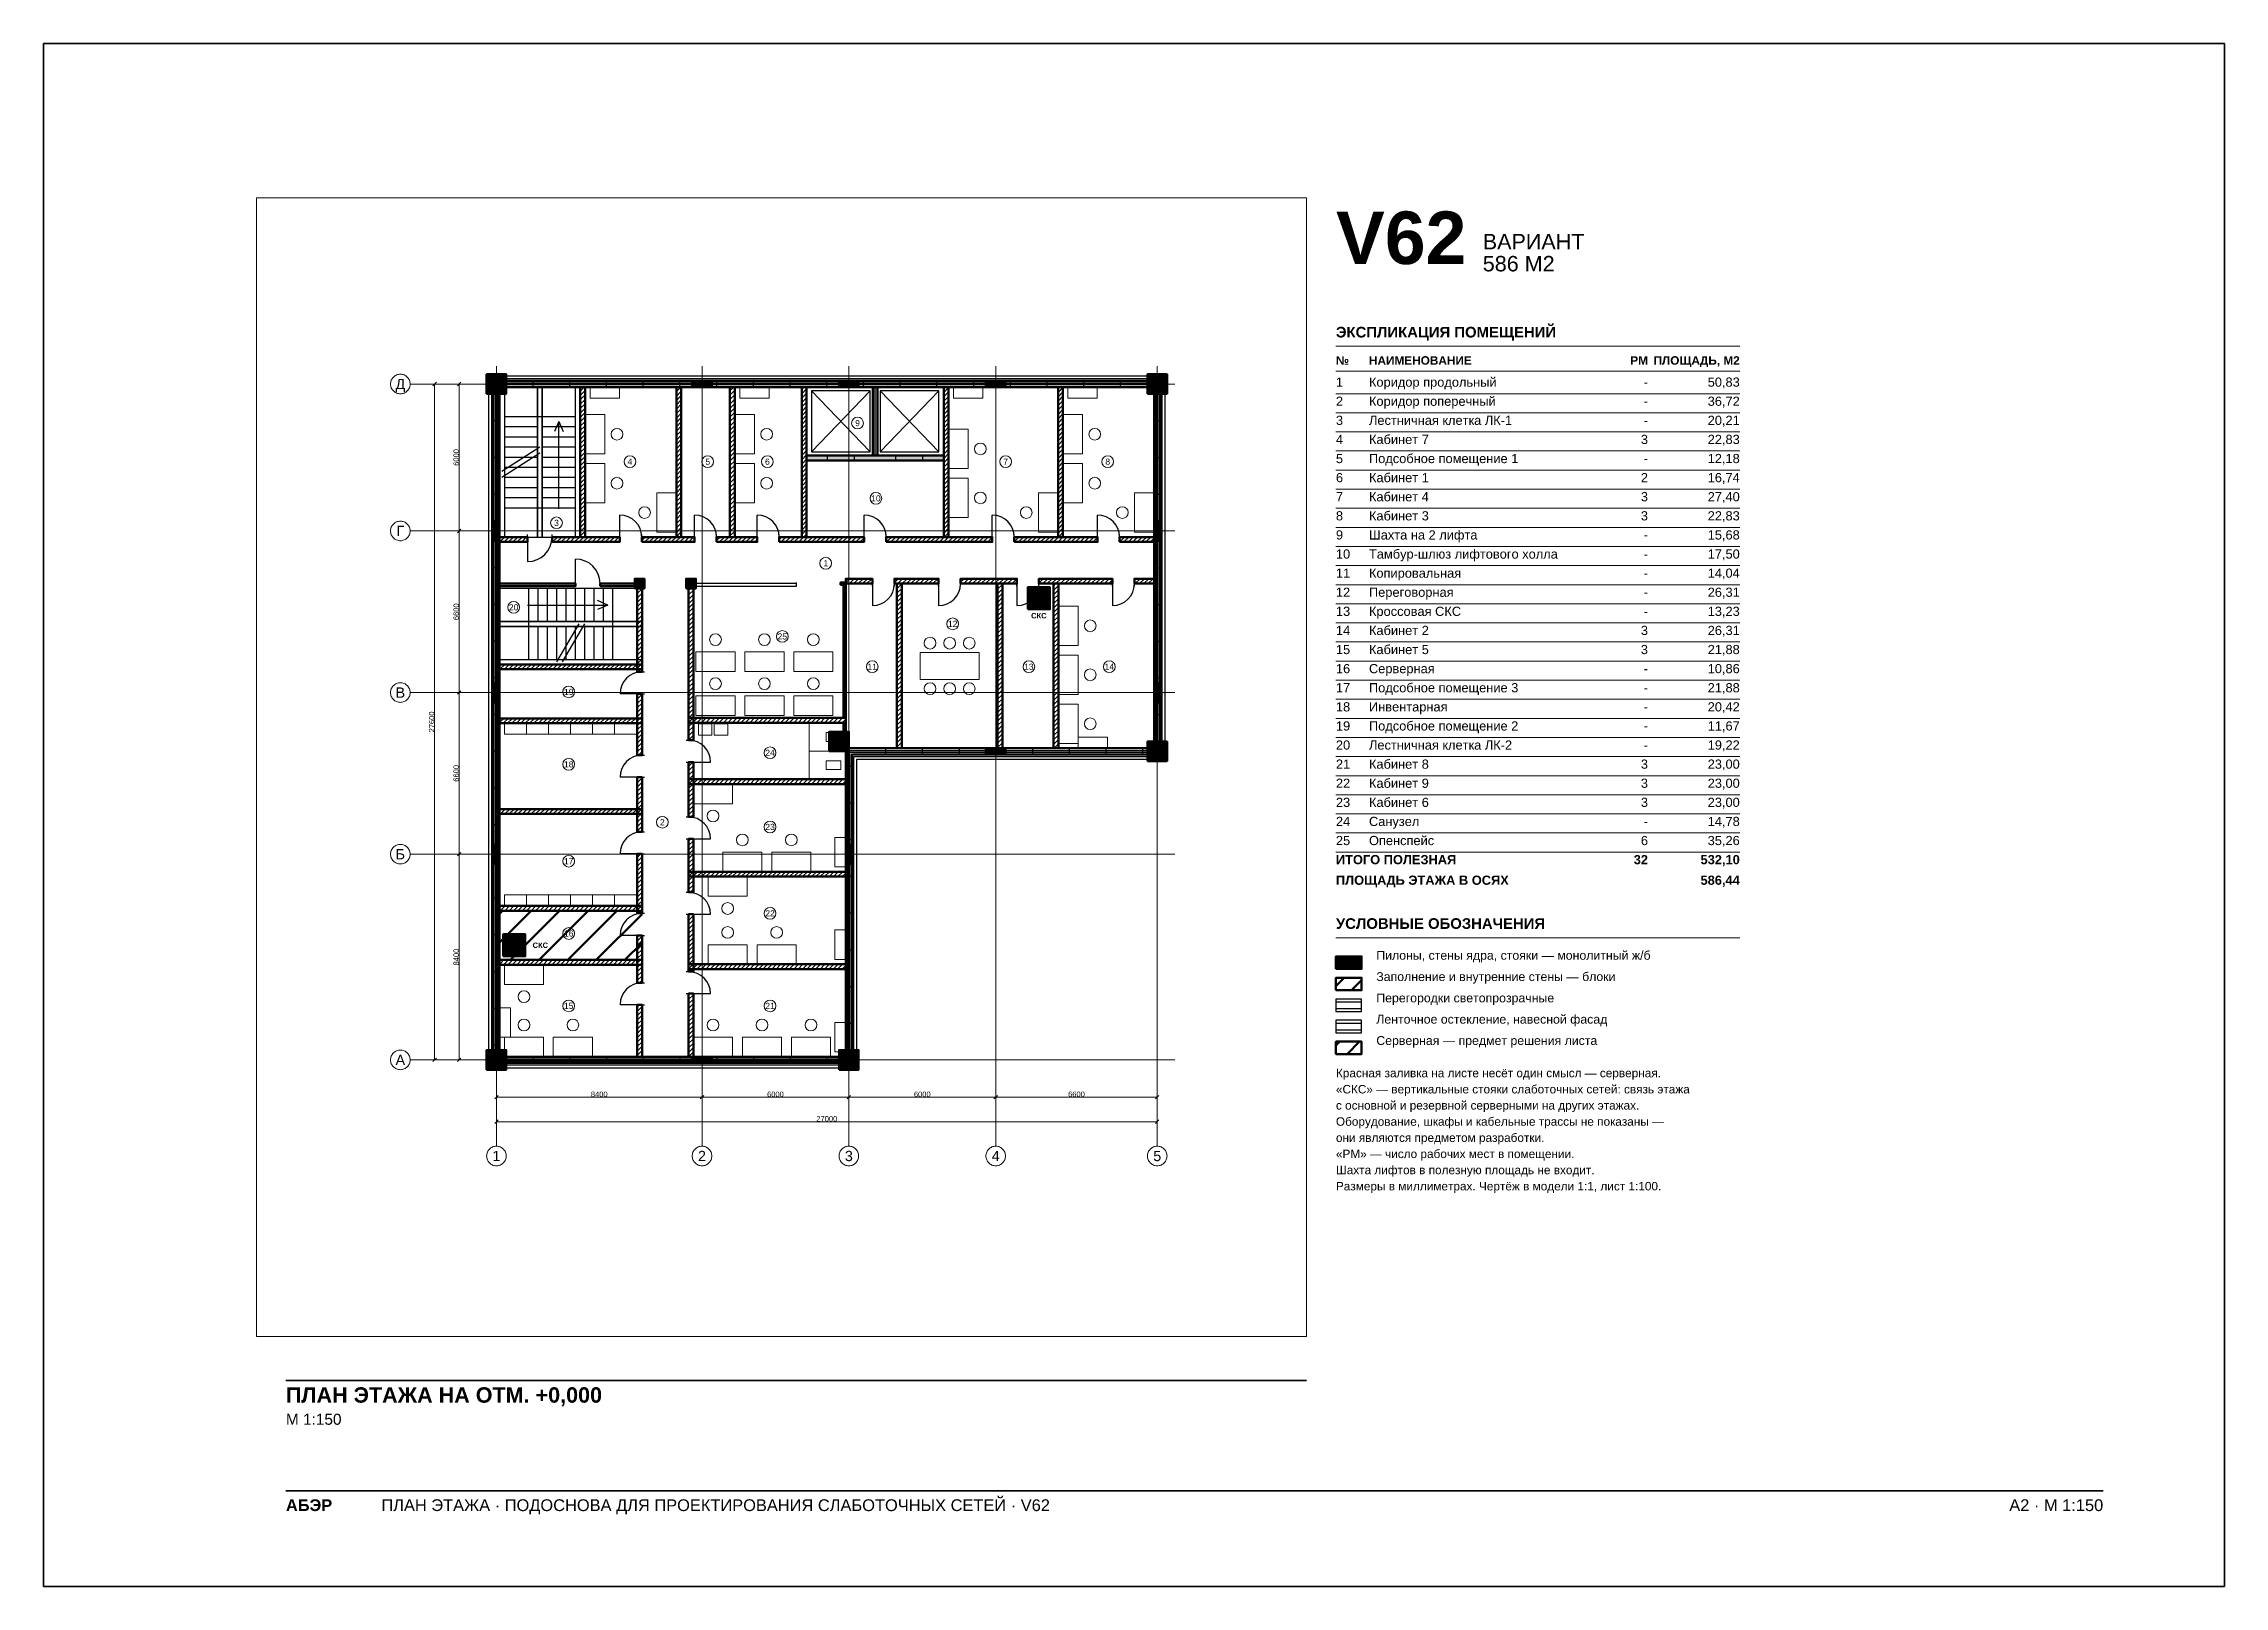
# Paper-space layout 'A2-1-100' of a CAD drawing. Header units: millimetres. Extents: x 0 to 594, y 0 to 420.
# The model-space entities are those that its viewports show. They can reach past a viewport. Long polylines and large blocks are cut down to what shows.
import ezdxf
from ezdxf.enums import TextEntityAlignment as Align

# ---------------------------------------------------------------- set-up
doc = ezdxf.new("R2010")
doc.units = ezdxf.units.MM
doc.linetypes.add('CENTER2', pattern=[2.541, 1.587, -0.318, 0.318, -0.318])
for name, color, linetype, lineweight in [('A-ANNO-LEGEND', 7, 'CONTINUOUS', 18), ('A-ANNO-NOTES', 8, 'CONTINUOUS', 13), ('A-ANNO-ROOM', 7, 'CONTINUOUS', 18), ('A-ANNO-TABLE', 7, 'CONTINUOUS', 18), ('A-DIMS', 8, 'CONTINUOUS', 13), ('A-DOOR', 3, 'CONTINUOUS', 25), ('A-ELEV', 7, 'CONTINUOUS', 25), ('A-FACADE-PANEL', 8, 'CONTINUOUS', 25), ('A-FURN', 8, 'CONTINUOUS', 18), ('A-GLAZ-RIBBON', 5, 'CONTINUOUS', 25), ('A-GRID', 8, 'CENTER2', 13), ('A-HATCH', 9, 'CONTINUOUS', 9), ('A-OUTLINE', 7, 'CONTINUOUS', 50), ('A-SANI', 8, 'CONTINUOUS', 18), ('A-STAIR', 7, 'CONTINUOUS', 25), ('A-TITLE', 7, 'CONTINUOUS', 35), ('A-VIEWPORT', 8, 'CONTINUOUS', 9), ('A-WALL-BLOCK', 9, 'CONTINUOUS', 50), ('A-WALL-GLASS', 4, 'CONTINUOUS', 25), ('A-WALL-RC', 7, 'CONTINUOUS', 50), ('E-SCS-RISER', 1, 'CONTINUOUS', 50), ('E-SERVER-ROOM', 1, 'CONTINUOUS', 50)]:
    doc.layers.add(name, color=color, linetype=linetype, lineweight=lineweight)
doc.styles.add('Arial', font='arial.ttf')
doc.styles.add('Arial-Bold', font='arialbd.ttf')
doc.styles.get("Standard").update_dxf_attribs({"font": 'arial.ttf'})

psp = doc.layouts.new('A2-1-100')

# ---------------------------------------------------------------- texts
at = {"layer": 'A-ANNO-LEGEND'}
for s, height, style, p in [('УСЛОВНЫЕ ОБОЗНАЧЕНИЯ', 2.9, 'Arial-Bold', (352, 179)), ('Пилоны, стены ядра, стояки — монолитный ж/б', 2.4, 'Arial', (363, 170.6)), ('Заполнение и внутренние стены — блоки', 2.4, 'Arial', (363, 164.8)), ('Перегородки светопрозрачные', 2.4, 'Arial', (363, 159)), ('Ленточное остекление, навесной фасад', 2.4, 'Arial', (363, 153.2)), ('Серверная — предмет решения листа', 2.4, 'Arial', (363, 147.4))]:
    psp.add_text(s, height=height, dxfattribs=dict(at, style=style)).set_placement(p)
at = {"layer": 'A-ANNO-NOTES', "style": 'Arial'}
for s, p in [('«СКС» — вертикальные стояки слаботочных сетей: связь этажа', (352, 134.2)), ('Красная заливка на листе несёт один смысл — серверная.', (352, 138.6)), ('с основной и резервной серверными на других этажах.', (352, 129.8)), ('Оборудование, шкафы и кабельные трассы не показаны —', (352, 125.4)), ('они являются предметом разработки.', (352, 121)), ('«РМ» — число рабочих мест в помещении.', (352, 116.6)), ('Шахта лифтов в полезную площадь не входит.', (352, 112.2)), ('Размеры в миллиметрах. Чертёж в модели 1:1, лист 1:100.', (352, 107.8))]:
    psp.add_text(s, height=2.3, dxfattribs=at).set_placement(p)
at = {"layer": 'A-ANNO-TABLE'}
for s, height, style, p in [('ЭКСПЛИКАЦИЯ ПОМЕЩЕНИЙ', 2.9, 'Arial-Bold', (352, 340)), ('№', 2.3, 'Arial-Bold', (352, 332.6)), ('НАИМЕНОВАНИЕ', 2.3, 'Arial-Bold', (361, 332.6)), ('1', 2.5, 'Arial', (352, 326.6)), ('Коридор продольный', 2.5, 'Arial', (361, 326.6)), ('2', 2.5, 'Arial', (352, 321.4)), ('Коридор поперечный', 2.5, 'Arial', (361, 321.4)), ('3', 2.5, 'Arial', (352, 316.2)), ('Лестничная клетка ЛК-1', 2.5, 'Arial', (361, 316.2)), ('4', 2.5, 'Arial', (352, 311)), ('Кабинет 7', 2.5, 'Arial', (361, 311)), ('5', 2.5, 'Arial', (352, 305.8)), ('6', 2.5, 'Arial', (352, 300.6)), ('Подсобное помещение 1', 2.5, 'Arial', (361, 305.8)), ('Кабинет 1', 2.5, 'Arial', (361, 300.6)), ('7', 2.5, 'Arial', (352, 295.4)), ('Кабинет 4', 2.5, 'Arial', (361, 295.4)), ('8', 2.5, 'Arial', (352, 290.2)), ('Кабинет 3', 2.5, 'Arial', (361, 290.2)), ('9', 2.5, 'Arial', (352, 285)), ('Шахта на 2 лифта', 2.5, 'Arial', (361, 285)), ('10', 2.5, 'Arial', (352, 279.8)), ('Тамбур-шлюз лифтового холла', 2.5, 'Arial', (361, 279.8)), ('11', 2.5, 'Arial', (352, 274.6)), ('Копировальная', 2.5, 'Arial', (361, 274.6)), ('12', 2.5, 'Arial', (352, 269.4)), ('Переговорная', 2.5, 'Arial', (361, 269.4)), ('13', 2.5, 'Arial', (352, 264.2)), ('14', 2.5, 'Arial', (352, 259)), ('Кроссовая СКС', 2.5, 'Arial', (361, 264.2)), ('Кабинет 2', 2.5, 'Arial', (361, 259)), ('15', 2.5, 'Arial', (352, 253.8)), ('Кабинет 5', 2.5, 'Arial', (361, 253.8)), ('16', 2.5, 'Arial', (352, 248.6)), ('Серверная', 2.5, 'Arial', (361, 248.6)), ('17', 2.5, 'Arial', (352, 243.4)), ('Подсобное помещение 3', 2.5, 'Arial', (361, 243.4)), ('18', 2.5, 'Arial', (352, 238.2)), ('Инвентарная', 2.5, 'Arial', (361, 238.2)), ('19', 2.5, 'Arial', (352, 233)), ('Подсобное помещение 2', 2.5, 'Arial', (361, 233)), ('20', 2.5, 'Arial', (352, 227.8)), ('Лестничная клетка ЛК-2', 2.5, 'Arial', (361, 227.8)), ('21', 2.5, 'Arial', (352, 222.6)), ('22', 2.5, 'Arial', (352, 217.4)), ('Кабинет 8', 2.5, 'Arial', (361, 222.6)), ('Кабинет 9', 2.5, 'Arial', (361, 217.4)), ('23', 2.5, 'Arial', (352, 212.2)), ('Кабинет 6', 2.5, 'Arial', (361, 212.2)), ('24', 2.5, 'Arial', (352, 207)), ('Санузел', 2.5, 'Arial', (361, 207)), ('25', 2.5, 'Arial', (352, 201.8)), ('Опенспейс', 2.5, 'Arial', (361, 201.8)), ('ИТОГО ПОЛЕЗНАЯ', 2.5, 'Arial-Bold', (352, 196.6)), ('ПЛОЩАДЬ ЭТАЖА В ОСЯХ', 2.5, 'Arial-Bold', (352, 191))]:
    psp.add_text(s, height=height, dxfattribs=dict(at, style=style)).set_placement(p)
for s, height, style, p in [('РМ', 2.3, 'Arial-Bold', (437, 332.6)), ('ПЛОЩАДЬ, М2', 2.3, 'Arial-Bold', (462, 332.6)), ('-', 2.5, 'Arial', (437, 326.6)), ('50,83', 2.5, 'Arial', (462, 326.6)), ('-', 2.5, 'Arial', (437, 321.4)), ('36,72', 2.5, 'Arial', (462, 321.4)), ('-', 2.5, 'Arial', (437, 316.2)), ('20,21', 2.5, 'Arial', (462, 316.2)), ('3', 2.5, 'Arial', (437, 311)), ('22,83', 2.5, 'Arial', (462, 311)), ('2', 2.5, 'Arial', (437, 300.6)), ('-', 2.5, 'Arial', (437, 305.8)), ('12,18', 2.5, 'Arial', (462, 305.8)), ('16,74', 2.5, 'Arial', (462, 300.6)), ('3', 2.5, 'Arial', (437, 295.4)), ('27,40', 2.5, 'Arial', (462, 295.4)), ('3', 2.5, 'Arial', (437, 290.2)), ('22,83', 2.5, 'Arial', (462, 290.2)), ('-', 2.5, 'Arial', (437, 285)), ('15,68', 2.5, 'Arial', (462, 285)), ('-', 2.5, 'Arial', (437, 279.8)), ('17,50', 2.5, 'Arial', (462, 279.8)), ('-', 2.5, 'Arial', (437, 274.6)), ('14,04', 2.5, 'Arial', (462, 274.6)), ('-', 2.5, 'Arial', (437, 269.4)), ('26,31', 2.5, 'Arial', (462, 269.4)), ('3', 2.5, 'Arial', (437, 259)), ('-', 2.5, 'Arial', (437, 264.2)), ('26,31', 2.5, 'Arial', (462, 259)), ('13,23', 2.5, 'Arial', (462, 264.2)), ('3', 2.5, 'Arial', (437, 253.8)), ('21,88', 2.5, 'Arial', (462, 253.8)), ('-', 2.5, 'Arial', (437, 248.6)), ('10,86', 2.5, 'Arial', (462, 248.6)), ('-', 2.5, 'Arial', (437, 243.4)), ('21,88', 2.5, 'Arial', (462, 243.4)), ('-', 2.5, 'Arial', (437, 238.2)), ('20,42', 2.5, 'Arial', (462, 238.2)), ('-', 2.5, 'Arial', (437, 233)), ('11,67', 2.5, 'Arial', (462, 233)), ('-', 2.5, 'Arial', (437, 227.8)), ('19,22', 2.5, 'Arial', (462, 227.8)), ('3', 2.5, 'Arial', (437, 222.6)), ('3', 2.5, 'Arial', (437, 217.4)), ('23,00', 2.5, 'Arial', (462, 222.6)), ('23,00', 2.5, 'Arial', (462, 217.4)), ('3', 2.5, 'Arial', (437, 212.2)), ('23,00', 2.5, 'Arial', (462, 212.2)), ('-', 2.5, 'Arial', (437, 207)), ('14,78', 2.5, 'Arial', (462, 207)), ('6', 2.5, 'Arial', (437, 201.8)), ('35,26', 2.5, 'Arial', (462, 201.8)), ('32', 2.5, 'Arial-Bold', (437, 196.6)), ('532,10', 2.5, 'Arial-Bold', (462, 196.6)), ('586,44', 2.5, 'Arial-Bold', (462, 191))]:
    psp.add_text(s, height=height, dxfattribs=dict(at, style=style)).set_placement(p, align=Align.RIGHT)
at = {"layer": 'A-TITLE'}
for s, height, style, p in [('V62', 14.3, 'Arial-Bold', (352, 360)), ('ВАРИАНТ', 4.2, 'Arial', (392, 364)), ('586 М2', 4.2, 'Arial', (392, 358)), ('ПЛАН ЭТАЖА НА ОТМ. +0,000', 4.2, 'Arial-Bold', (66, 50)), ('М 1:150', 3, 'Arial', (66, 44)), ('ПЛАН ЭТАЖА · ПОДОСНОВА ДЛЯ ПРОЕКТИРОВАНИЯ СЛАБОТОЧНЫХ СЕТЕЙ · V62', 3.2, 'Arial', (92, 20.5)), ('АБЭР', 3.2, 'Arial-Bold', (66, 20.5))]:
    psp.add_text(s, height=height, dxfattribs=dict(at, style=style)).set_placement(p)
at = {"layer": 'A-TITLE', "style": 'Arial'}
psp.add_text('A2 · М 1:150', height=3.2, dxfattribs=at).set_placement((561, 20.5), align=Align.RIGHT)

msp = doc.modelspace()

# ---------------------------------------------------------------- texts
at = {"layer": 'A-ANNO-ROOM'}
for s, p in [('9', (14754, 26005)), ('4', (5455, 24430)), ('5', (8633, 24430)), ('6', (11071, 24430)), ('7', (20804, 24430)), ('8', (24977, 24430)), ('10', (15504, 22930)), ('3', (2455, 21930)), ('1', (13455, 20280)), ('20', (705, 18480)), ('12', (18642, 17805)), ('25', (11680, 17292)), ('11', (15355, 16055)), ('13', (21755, 16055)), ('14', (25042, 16055)), ('19', (2955, 15027)), ('24', (11180, 12542)), ('18', (2955, 12071)), ('2', (6780, 9705)), ('23', (11180, 9513)), ('17', (2955, 8115)), ('22', (11180, 5984)), ('16', (2955, 5161)), ('15', (2955, 2205)), ('21', (11180, 2205))]:
    msp.add_text(s, height=250, dxfattribs=at).set_placement(p, align=Align.MIDDLE_CENTER)
at = {"layer": 'A-DIMS'}
for s, p in [('6000', (-1645, 24600)), ('6600', (-1645, 18300)), ('27600', (-2645, 13800)), ('6600', (-1645, 11700)), ('8400', (-1645, 4200))]:
    msp.add_text(s, height=220, rotation=90, dxfattribs=at).set_placement(p, align=Align.MIDDLE_CENTER)
for s, p in [('8400', (4200, -1405)), ('6000', (11400, -1405)), ('6000', (17400, -1405)), ('6600', (23700, -1405)), ('27000', (13500, -2405))]:
    msp.add_text(s, height=220, dxfattribs=at).set_placement(p, align=Align.MIDDLE_CENTER)
at = {"layer": 'A-GRID'}
for s, p in [('Д', (-3925, 27600)), ('Г', (-3925, 21600)), ('В', (-3925, 15000)), ('Б', (-3925, 8400)), ('А', (-3925, 0)), ('1', (0, -3925)), ('2', (8400, -3925)), ('3', (14400, -3925)), ('4', (20400, -3925)), ('5', (27000, -3925))]:
    msp.add_text(s, height=420, dxfattribs=at).set_placement(p, align=Align.MIDDLE_CENTER)
at = {"layer": 'E-SCS-RISER', "style": 'Arial-Bold'}
for p in [(22162, 18140), (1795, 4681)]:
    msp.add_text('СКС', height=220, dxfattribs=at).set_placement(p, align=Align.MIDDLE_CENTER)

# ---------------------------------------------------------------- hatches: boundary and pattern name
at = {"layer": 'A-HATCH'}
h = msp.add_hatch(dxfattribs=at)
h.set_pattern_fill('ANSI31', scale=40)
h.paths.add_polyline_path([(3425, 21350), (3625, 21350), (3625, 27475), (3625, 27475), (3425, 27475), (3425, 27475)])
h = msp.add_hatch(dxfattribs=at)
h.set_pattern_fill('ANSI31', scale=40)
h.paths.add_polyline_path([(7353, 21350), (7553, 21350), (7553, 27475), (7553, 27475), (7353, 27475), (7353, 27475)])
h = msp.add_hatch(dxfattribs=at)
h.set_pattern_fill('ANSI31', scale=40)
h.paths.add_polyline_path([(9541, 21350), (9741, 21350), (9741, 27475), (9741, 27475), (9541, 27475), (9541, 27475)])
h = msp.add_hatch(dxfattribs=at)
h.set_pattern_fill('ANSI31', scale=40)
h.paths.add_polyline_path([(12474, 21350), (12674, 21350), (12674, 27475), (12674, 27475), (12474, 27475), (12474, 27475)])
h = msp.add_hatch(dxfattribs=at)
h.set_pattern_fill('ANSI31', scale=40)
h.paths.add_polyline_path([(18274, 21350), (18474, 21350), (18474, 27475), (18474, 27475), (18274, 27475), (18274, 27475)])
h = msp.add_hatch(dxfattribs=at)
h.set_pattern_fill('ANSI31', scale=40)
h.paths.add_polyline_path([(22947, 21350), (23147, 21350), (23147, 27475), (23147, 27475), (22947, 27475), (22947, 27475)])
h = msp.add_hatch(dxfattribs=at)
h.set_pattern_fill('ANSI31', scale=40)
h.paths.add_polyline_path([(125, 21150), (125, 21150), (1275, 21150), (1275, 21350), (125, 21350), (125, 21350)])
h = msp.add_hatch(dxfattribs=at)
h.set_pattern_fill('ANSI31', scale=40)
h.paths.add_polyline_path([(2275, 21150), (5039, 21150), (5039, 21350), (2275, 21350)])
h = msp.add_hatch(dxfattribs=at)
h.set_pattern_fill('ANSI31', scale=40)
h.paths.add_polyline_path([(5939, 21150), (8097, 21150), (8097, 21350), (5939, 21350)])
h = msp.add_hatch(dxfattribs=at)
h.set_pattern_fill('ANSI31', scale=40)
h.paths.add_polyline_path([(8997, 21150), (10658, 21150), (10658, 21350), (8997, 21350)])
h = msp.add_hatch(dxfattribs=at)
h.set_pattern_fill('ANSI31', scale=40)
h.paths.add_polyline_path([(11558, 21150), (15024, 21150), (15024, 21350), (11558, 21350)])
h = msp.add_hatch(dxfattribs=at)
h.set_pattern_fill('ANSI31', scale=40)
h.paths.add_polyline_path([(15924, 21150), (20260, 21150), (20260, 21350), (15924, 21350)])
h = msp.add_hatch(dxfattribs=at)
h.set_pattern_fill('ANSI31', scale=40)
h.paths.add_polyline_path([(21160, 21150), (24561, 21150), (24561, 21350), (21160, 21350)])
h = msp.add_hatch(dxfattribs=at)
h.set_pattern_fill('ANSI31', scale=40)
h.paths.add_polyline_path([(25461, 21150), (26875, 21150), (26875, 21150), (26875, 21350), (26875, 21350), (25461, 21350)])
h = msp.add_hatch(dxfattribs=at)
h.set_pattern_fill('ANSI31', scale=40)
h.paths.add_polyline_path([(14275, 19450), (15362, 19450), (15362, 19650), (14275, 19650)])
h = msp.add_hatch(dxfattribs=at)
h.set_pattern_fill('ANSI31', scale=40)
h.paths.add_polyline_path([(16262, 19450), (18068, 19450), (18068, 19650), (16262, 19650)])
h = msp.add_hatch(dxfattribs=at)
h.set_pattern_fill('ANSI31', scale=40)
h.paths.add_polyline_path([(18968, 19450), (21268, 19450), (21268, 19650), (18968, 19650)])
h = msp.add_hatch(dxfattribs=at)
h.set_pattern_fill('ANSI31', scale=40)
h.paths.add_polyline_path([(22168, 19450), (25168, 19450), (25168, 19650), (22168, 19650)])
h = msp.add_hatch(dxfattribs=at)
h.set_pattern_fill('ANSI31', scale=40)
h.paths.add_polyline_path([(26068, 19450), (26875, 19450), (26875, 19450), (26875, 19650), (26875, 19650), (26068, 19650)])
h = msp.add_hatch(dxfattribs=at)
h.set_pattern_fill('ANSI31', scale=40)
h.paths.add_polyline_path([(5750, 15850), (5950, 15850), (5950, 19450), (5750, 19450)])
h = msp.add_hatch(dxfattribs=at)
h.set_pattern_fill('ANSI31', scale=40)
h.paths.add_polyline_path([(7850, 13062), (8050, 13062), (8050, 19450), (7850, 19450)])
h = msp.add_hatch(dxfattribs=at)
h.set_pattern_fill('ANSI31', scale=40)
h.paths.add_polyline_path([(14062, 19400), (14275, 19400), (14275, 19500), (14062, 19500)])
h = msp.add_hatch(dxfattribs=at)
h.set_pattern_fill('ANSI31', scale=40)
h.paths.add_polyline_path([(14175, 13962), (14275, 13962), (14275, 19450), (14175, 19450)])
h = msp.add_hatch(dxfattribs=at)
h.set_pattern_fill('ANSI31', scale=40)
h.paths.add_polyline_path([(16362, 12725), (16562, 12725), (16562, 12725), (16562, 19450), (16362, 19450), (16362, 12725)])
h = msp.add_hatch(dxfattribs=at)
h.set_pattern_fill('ANSI31', scale=40)
h.paths.add_polyline_path([(20475, 12725), (20675, 12725), (20675, 12725), (20675, 19450), (20475, 19450), (20475, 12725)])
h = msp.add_hatch(dxfattribs=at)
h.set_pattern_fill('ANSI31', scale=40)
h.paths.add_polyline_path([(22762, 12725), (22962, 12725), (22962, 12725), (22962, 19450), (22762, 19450), (22762, 12725)])
h = msp.add_hatch(dxfattribs=at)
h.set_pattern_fill('ANSI31', scale=40)
h.paths.add_polyline_path([(125, 15950), (125, 15950), (5950, 15950), (5950, 16150), (125, 16150), (125, 16150)])
h = msp.add_hatch(dxfattribs=at)
h.set_pattern_fill('ANSI31', scale=40)
h.paths.add_polyline_path([(5750, 12444), (5950, 12444), (5950, 14950), (5750, 14950)])
h = msp.add_hatch(dxfattribs=at)
h.set_pattern_fill('ANSI31', scale=40)
h.paths.add_polyline_path([(125, 13747), (125, 13747), (5950, 13747), (5950, 13947), (125, 13947), (125, 13947)])
h = msp.add_hatch(dxfattribs=at)
h.set_pattern_fill('ANSI31', scale=40)
h.paths.add_polyline_path([(7850, 13762), (14275, 13762), (14275, 13962), (7850, 13962)])
h = msp.add_hatch(dxfattribs=at)
h.set_pattern_fill('ANSI31', scale=40)
h.paths.add_polyline_path([(14175, 12725), (14275, 12725), (14275, 12725), (14275, 13762), (14175, 13762), (14175, 12725)])
h = msp.add_hatch(dxfattribs=at)
h.set_pattern_fill('ANSI31', scale=40)
h.paths.add_polyline_path([(7850, 9922), (8050, 9922), (8050, 12162), (7850, 12162)])
h = msp.add_hatch(dxfattribs=at)
h.set_pattern_fill('ANSI31', scale=40)
h.paths.add_polyline_path([(5750, 9313), (5950, 9313), (5950, 11544), (5750, 11544)])
h = msp.add_hatch(dxfattribs=at)
h.set_pattern_fill('ANSI31', scale=40)
h.paths.add_polyline_path([(7850, 11262), (14275, 11262), (14275, 11262), (14275, 11462), (14275, 11462), (7850, 11462)])
h = msp.add_hatch(dxfattribs=at)
h.set_pattern_fill('ANSI31', scale=40)
h.paths.add_polyline_path([(125, 10041), (125, 10041), (5950, 10041), (5950, 10241), (125, 10241), (125, 10241)])
h = msp.add_hatch(dxfattribs=at)
h.set_pattern_fill('ANSI31', scale=40)
h.paths.add_polyline_path([(7850, 6844), (8050, 6844), (8050, 9022), (7850, 9022)])
h = msp.add_hatch(dxfattribs=at)
h.set_pattern_fill('ANSI31', scale=40)
h.paths.add_polyline_path([(5750, 5985), (5950, 5985), (5950, 8413), (5750, 8413)])
h = msp.add_hatch(dxfattribs=at)
h.set_pattern_fill('ANSI31', scale=40)
h.paths.add_polyline_path([(7850, 7483), (14275, 7483), (14275, 7483), (14275, 7683), (14275, 7683), (7850, 7683)])
h = msp.add_hatch(dxfattribs=at)
h.set_pattern_fill('ANSI31', scale=40)
h.paths.add_polyline_path([(125, 6085), (125, 6085), (5950, 6085), (5950, 6285), (125, 6285), (125, 6285)])
h = msp.add_hatch(dxfattribs=at)
h.set_pattern_fill('ANSI31', scale=40)
h.paths.add_polyline_path([(7850, 3604), (8050, 3604), (8050, 5944), (7850, 5944)])
h = msp.add_hatch(dxfattribs=at)
h.set_pattern_fill('ANSI31', scale=40)
h.paths.add_polyline_path([(5750, 3153), (5950, 3153), (5950, 5085), (5750, 5085)])
h = msp.add_hatch(dxfattribs=at)
h.set_pattern_fill('ANSI31', scale=40)
h.paths.add_polyline_path([(125, 3881), (125, 3881), (5950, 3881), (5950, 4081), (125, 4081), (125, 4081)])
h = msp.add_hatch(dxfattribs=at)
h.set_pattern_fill('ANSI31', scale=40)
h.paths.add_polyline_path([(7850, 3704), (14275, 3704), (14275, 3704), (14275, 3904), (14275, 3904), (7850, 3904)])
h = msp.add_hatch(dxfattribs=at)
h.set_pattern_fill('ANSI31', scale=40)
h.paths.add_polyline_path([(7850, 125), (8050, 125), (8050, 125), (8050, 2704), (7850, 2704), (7850, 125)])
h = msp.add_hatch(dxfattribs=at)
h.set_pattern_fill('ANSI31', scale=40)
h.paths.add_polyline_path([(5750, 125), (5950, 125), (5950, 125), (5950, 2253), (5750, 2253), (5750, 125)])
at = {"layer": 'A-WALL-RC'}
h = msp.add_hatch(color=7, dxfattribs=at)
h.dxf.hatch_style = 1
h.paths.add_polyline_path([(-400, 27200), (400, 27200), (400, 28000), (-400, 28000)])
h = msp.add_hatch(color=7, dxfattribs=at)
h.dxf.hatch_style = 1
h.paths.add_polyline_path([(8000, 27475), (8800, 27475), (8800, 27725), (8000, 27725)])
h = msp.add_hatch(color=7, dxfattribs=at)
h.dxf.hatch_style = 1
h.paths.add_polyline_path([(14000, 27475), (14800, 27475), (14800, 27725), (14000, 27725)])
h = msp.add_hatch(color=7, dxfattribs=at)
h.dxf.hatch_style = 1
h.paths.add_polyline_path([(20000, 27475), (20800, 27475), (20800, 27725), (20000, 27725)])
h = msp.add_hatch(color=7, dxfattribs=at)
h.dxf.hatch_style = 1
h.paths.add_polyline_path([(26600, 27200), (27400, 27200), (27400, 28000), (26600, 28000)])
h = msp.add_hatch(color=7, dxfattribs=at)
h.dxf.hatch_style = 1
h.paths.add_polyline_path([(15374, 24675), (15574, 24675), (15574, 27475), (15574, 27475), (15374, 27475), (15374, 27475)])
h = msp.add_hatch(color=7, dxfattribs=at)
h.dxf.hatch_style = 1
h.paths.add_polyline_path([(12674, 24475), (18274, 24475), (18274, 24675), (12674, 24675)])
h = msp.add_hatch(color=7, dxfattribs=at)
h.dxf.hatch_style = 1
h.paths.add_polyline_path([(-125, 21200), (125, 21200), (125, 22000), (-125, 22000)])
h = msp.add_hatch(color=7, dxfattribs=at)
h.dxf.hatch_style = 1
h.paths.add_polyline_path([(26875, 21200), (27125, 21200), (27125, 22000), (26875, 22000)])
h = msp.add_hatch(color=7, dxfattribs=at)
h.dxf.hatch_style = 1
h.paths.add_polyline_path([(5650, 19250), (6050, 19250), (6050, 19650), (5650, 19650)])
h = msp.add_hatch(color=7, dxfattribs=at)
h.dxf.hatch_style = 1
h.paths.add_polyline_path([(7750, 19250), (8150, 19250), (8150, 19650), (7750, 19650)])
h = msp.add_hatch(color=7, dxfattribs=at)
h.dxf.hatch_style = 1
h.paths.add_polyline_path([(125, 19350), (125, 19350), (3238, 19350), (3238, 19450), (125, 19450), (125, 19450)])
h = msp.add_hatch(color=7, dxfattribs=at)
h.dxf.hatch_style = 1
h.paths.add_polyline_path([(4238, 19350), (5750, 19350), (5750, 19450), (4238, 19450)])
h = msp.add_hatch(color=7, dxfattribs=at)
h.dxf.hatch_style = 1
h.paths.add_polyline_path([(-125, 14600), (125, 14600), (125, 15400), (-125, 15400)])
h = msp.add_hatch(color=7, dxfattribs=at)
h.dxf.hatch_style = 1
h.paths.add_polyline_path([(26875, 14600), (27125, 14600), (27125, 15400), (26875, 15400)])
h = msp.add_hatch(color=7, dxfattribs=at)
h.dxf.hatch_style = 1
h.paths.add_polyline_path([(13600, 12600), (14400, 12600), (14400, 13400), (13600, 13400)])
h = msp.add_hatch(color=7, dxfattribs=at)
h.dxf.hatch_style = 1
h.paths.add_polyline_path([(20000, 12475), (20800, 12475), (20800, 12725), (20000, 12725)])
h = msp.add_hatch(color=7, dxfattribs=at)
h.dxf.hatch_style = 1
h.paths.add_polyline_path([(26600, 12200), (27400, 12200), (27400, 13000), (26600, 13000)])
h = msp.add_hatch(color=7, dxfattribs=at)
h.dxf.hatch_style = 1
h.paths.add_polyline_path([(-125, 8000), (125, 8000), (125, 8800), (-125, 8800)])
h = msp.add_hatch(color=7, dxfattribs=at)
h.dxf.hatch_style = 1
h.paths.add_polyline_path([(14275, 8000), (14525, 8000), (14525, 8800), (14275, 8800)])
h = msp.add_hatch(color=7, dxfattribs=at)
h.dxf.hatch_style = 1
h.paths.add_polyline_path([(-400, -400), (400, -400), (400, 400), (-400, 400)])
h = msp.add_hatch(color=7, dxfattribs=at)
h.dxf.hatch_style = 1
h.paths.add_polyline_path([(8000, -125), (8800, -125), (8800, 125), (8000, 125)])
h = msp.add_hatch(color=7, dxfattribs=at)
h.dxf.hatch_style = 1
h.paths.add_polyline_path([(14000, -400), (14800, -400), (14800, 400), (14000, 400)])
at = {"layer": 'E-SCS-RISER'}
h = msp.add_hatch(color=7, dxfattribs=at)
h.dxf.hatch_style = 1
h.paths.add_polyline_path([(21712, 18400), (22612, 18400), (22612, 19300), (21712, 19300)])
h = msp.add_hatch(color=7, dxfattribs=at)
h.dxf.hatch_style = 1
h.paths.add_polyline_path([(275, 4231), (1175, 4231), (1175, 5131), (275, 5131)])
at = {"layer": 'E-SERVER-ROOM'}
h = msp.add_hatch(dxfattribs=at)
h.set_pattern_fill('ANSI31', scale=260)
h.paths.add_polyline_path([(125, 4081), (5950, 4081), (5950, 6085), (125, 6085)])

# ---------------------------------------------------------------- linework, layer by layer
at = {"layer": 'A-ANNO-ROOM'}
for centre in [(14754, 26005), (5455, 24430), (8633, 24430), (11071, 24430), (20804, 24430), (24977, 24430), (15504, 22930), (2455, 21930), (13455, 20280), (705, 18480), (18642, 17805), (11680, 17292), (15355, 16055), (21755, 16055), (25042, 16055), (2955, 15027), (11180, 12542), (2955, 12071), (6780, 9705), (11180, 9513), (2955, 8115), (2955, 5161), (11180, 5984), (2955, 2205), (11180, 2205)]:
    msp.add_circle(centre, 240, dxfattribs=at)
at = {"layer": 'A-DIMS'}
for p, q in [((-2596, 27529), (-2454, 27671)), ((-1596, 27529), (-1454, 27671)), ((-2525, 0), (-2525, 27600)), ((-1525, 21600), (-1525, 27600)), ((-1596, 21529), (-1454, 21671)), ((-1596, 21529), (-1454, 21671)), ((-1525, 15000), (-1525, 21600)), ((-1596, 14929), (-1454, 15071)), ((-1596, 14929), (-1454, 15071)), ((-1525, 8400), (-1525, 15000)), ((-1596, 8329), (-1454, 8471)), ((-1596, 8329), (-1454, 8471)), ((-1525, 0), (-1525, 8400)), ((-2596, -71), (-2454, 71)), ((-1596, -71), (-1454, 71)), ((-71, -1596), (71, -1454)), ((0, -1525), (8400, -1525)), ((8329, -1596), (8471, -1454)), ((8329, -1596), (8471, -1454)), ((8400, -1525), (14400, -1525)), ((14329, -1596), (14471, -1454)), ((14329, -1596), (14471, -1454)), ((14400, -1525), (20400, -1525)), ((20329, -1596), (20471, -1454)), ((20329, -1596), (20471, -1454)), ((20400, -1525), (27000, -1525)), ((26929, -1596), (27071, -1454)), ((-71, -2596), (71, -2454)), ((0, -2525), (27000, -2525)), ((26929, -2596), (27071, -2454))]:
    msp.add_line(p, q, dxfattribs=at)
at = {"layer": 'A-DOOR'}
for p, q in [((13524, 24475), (13524, 24675)), ((14624, 24475), (14624, 24675)), ((16324, 24475), (16324, 24675)), ((17424, 24475), (17424, 24675)), ((1275, 21250), (1275, 21450)), ((2275, 21250), (2275, 21450)), ((5039, 21350), (5039, 22250)), ((5039, 21250), (5039, 21450)), ((5939, 21250), (5939, 21450)), ((8097, 21350), (8097, 22250)), ((8097, 21250), (8097, 21450)), ((8997, 21250), (8997, 21450)), ((10658, 21350), (10658, 22250)), ((10658, 21250), (10658, 21450)), ((11558, 21250), (11558, 21450)), ((15024, 21350), (15024, 22250)), ((15024, 21250), (15024, 21450)), ((15924, 21250), (15924, 21450)), ((20260, 21350), (20260, 22250)), ((20260, 21250), (20260, 21450)), ((21160, 21250), (21160, 21450)), ((24561, 21350), (24561, 22250)), ((24561, 21250), (24561, 21450)), ((25461, 21250), (25461, 21450)), ((1275, 21350), (1275, 20350)), ((3238, 19450), (3238, 20450)), ((3238, 19400), (3238, 19500)), ((4238, 19400), (4238, 19500)), ((12262, 19400), (12262, 19500)), ((14062, 19400), (14062, 19500)), ((15362, 19350), (15362, 19550)), ((15362, 19450), (15362, 18550)), ((16262, 19350), (16262, 19550)), ((18068, 19350), (18068, 19550)), ((18068, 19450), (18068, 18550)), ((18968, 19350), (18968, 19550)), ((21268, 19350), (21268, 19550)), ((21268, 19450), (21268, 18550)), ((22168, 19350), (22168, 19550)), ((25168, 19350), (25168, 19550)), ((25168, 19450), (25168, 18550)), ((26068, 19350), (26068, 19550)), ((5850, 15850), (6050, 15850)), ((5950, 14950), (5050, 14950)), ((5850, 14950), (6050, 14950)), ((7750, 13062), (7950, 13062)), ((5850, 12444), (6050, 12444)), ((7750, 12162), (7950, 12162)), ((7850, 12162), (8750, 12162)), ((5950, 11544), (5050, 11544)), ((5850, 11544), (6050, 11544)), ((7750, 9922), (7950, 9922)), ((5850, 9313), (6050, 9313)), ((7750, 9022), (7950, 9022)), ((7850, 9022), (8750, 9022)), ((5950, 8413), (5050, 8413)), ((5850, 8413), (6050, 8413)), ((7750, 6844), (7950, 6844)), ((5850, 5985), (6050, 5985)), ((7750, 5944), (7950, 5944)), ((7850, 5944), (8750, 5944)), ((5950, 5085), (5050, 5085)), ((5850, 5085), (6050, 5085)), ((7750, 3604), (7950, 3604)), ((5850, 3153), (6050, 3153)), ((7750, 2704), (7950, 2704)), ((7850, 2704), (8750, 2704)), ((5950, 2253), (5050, 2253)), ((5850, 2253), (6050, 2253))]:
    msp.add_line(p, q, dxfattribs=at)
for centre, radius, start, end in [((5039, 21350), 900, 0, 90), ((8097, 21350), 900, 0, 90), ((10658, 21350), 900, 0, 90), ((15024, 21350), 900, 0, 90), ((20260, 21350), 900, 0, 90), ((24561, 21350), 900, 0, 90), ((1275, 21350), 1000, -90, 0), ((3238, 19450), 1000, 0, 90), ((15362, 19450), 900, -90, 0), ((18068, 19450), 900, -90, 0), ((21268, 19450), 900, -90, 0), ((25168, 19450), 900, -90, 0), ((5950, 14950), 900, 90, 180), ((7850, 12162), 900, 0, 90), ((5950, 11544), 900, 90, 180), ((7850, 9022), 900, 0, 90), ((5950, 8413), 900, 90, 180), ((7850, 5944), 900, 0, 90), ((5950, 5085), 900, 90, 180), ((7850, 2704), 900, 0, 90), ((5950, 2253), 900, 90, 180)]:
    msp.add_arc(centre, radius, start, end, dxfattribs=at)
at = {"layer": 'A-ELEV'}
for p, q in [((12874, 24825), (15274, 27325)), ((12874, 27325), (15274, 24825)), ((15474, 24675), (15474, 27475)), ((15674, 24825), (18074, 27325)), ((15674, 27325), (18074, 24825))]:
    msp.add_line(p, q, dxfattribs=at)
for points in [[(12874, 24825), (15274, 24825), (15274, 27325), (12874, 27325)], [(15674, 24825), (18074, 24825), (18074, 27325), (15674, 27325)]]:
    msp.add_lwpolyline(points, close=True, dxfattribs=at)
at = {"layer": 'A-FACADE-PANEL'}
for points in [[(-325, -325), (14725, -325), (14725, 12275), (27325, 12275), (27325, 27925), (-325, 27925)], [(-205, -205), (14605, -205), (14605, 12395), (27205, 12395), (27205, 27805), (-205, 27805)]]:
    msp.add_lwpolyline(points, close=True, dxfattribs=at)
at = {"layer": 'A-FURN'}
for p, q in [((1225, 13297), (1225, 13747)), ((2125, 13297), (2125, 13747)), ((3025, 13297), (3025, 13747)), ((3925, 13297), (3925, 13747)), ((4825, 13297), (4825, 13747)), ((5725, 13297), (5725, 13747)), ((1225, 6285), (1225, 6735)), ((2125, 6285), (2125, 6735)), ((3025, 6285), (3025, 6735)), ((3925, 6285), (3925, 6735)), ((4825, 6285), (4825, 6735)), ((5725, 6285), (5725, 6735))]:
    msp.add_line(p, q, dxfattribs=at)
for points in [[(3825, 27025), (5025, 27025), (5025, 27475), (3825, 27475)], [(9941, 27025), (11141, 27025), (11141, 27475), (9941, 27475)], [(18674, 27025), (19874, 27025), (19874, 27475), (18674, 27475)], [(23347, 27025), (24547, 27025), (24547, 27475), (23347, 27475)], [(3625, 24750), (4425, 24750), (4425, 26350), (3625, 26350)], [(9741, 24750), (10541, 24750), (10541, 26350), (9741, 26350)], [(23147, 24750), (23947, 24750), (23947, 26350), (23147, 26350)], [(18474, 24150), (19274, 24150), (19274, 25750), (18474, 25750)], [(3625, 22750), (4425, 22750), (4425, 24350), (3625, 24350)], [(9741, 22750), (10541, 22750), (10541, 24350), (9741, 24350)], [(23147, 22750), (23947, 22750), (23947, 24350), (23147, 24350)], [(18474, 22150), (19274, 22150), (19274, 23750), (18474, 23750)], [(6553, 21550), (7353, 21550), (7353, 23150), (6553, 23150)], [(22147, 21550), (22947, 21550), (22947, 23150), (22147, 23150)], [(26075, 21550), (26875, 21550), (26875, 23150), (26075, 23150)], [(22962, 16925), (23762, 16925), (23762, 18525), (22962, 18525)], [(8150, 15862), (9750, 15862), (9750, 16662), (8150, 16662)], [(10150, 15862), (11750, 15862), (11750, 16662), (10150, 16662)], [(12150, 15862), (13750, 15862), (13750, 16662), (12150, 16662)], [(17318, 15538), (19718, 15538), (19718, 16638), (17318, 16638)], [(22962, 14925), (23762, 14925), (23762, 16525), (22962, 16525)], [(8150, 14062), (9750, 14062), (9750, 14862), (8150, 14862)], [(10150, 14062), (11750, 14062), (11750, 14862), (10150, 14862)], [(12150, 14062), (13750, 14062), (13750, 14862), (12150, 14862)], [(22962, 12925), (23762, 12925), (23762, 14525), (22962, 14525)], [(325, 13297), (5750, 13297), (5750, 13747), (325, 13747)], [(23762, 12725), (24962, 12725), (24962, 13175), (23762, 13175)], [(8050, 10462), (9650, 10462), (9650, 11262), (8050, 11262)], [(13825, 7883), (14275, 7883), (14275, 9083), (13825, 9083)], [(9250, 7683), (10850, 7683), (10850, 8483), (9250, 8483)], [(11250, 7683), (12850, 7683), (12850, 8483), (11250, 8483)], [(8650, 6683), (10250, 6683), (10250, 7483), (8650, 7483)], [(325, 6285), (5750, 6285), (5750, 6735), (325, 6735)], [(8650, 3904), (10250, 3904), (10250, 4704), (8650, 4704)], [(10650, 3904), (12250, 3904), (12250, 4704), (10650, 4704)], [(13825, 4104), (14275, 4104), (14275, 5304), (13825, 5304)], [(325, 3081), (1925, 3081), (1925, 3881), (325, 3881)], [(125, 925), (575, 925), (575, 2125), (125, 2125)], [(325, 125), (1925, 125), (1925, 925), (325, 925)], [(2325, 125), (3925, 125), (3925, 925), (2325, 925)], [(8050, 125), (9650, 125), (9650, 925), (8050, 925)], [(10050, 125), (11650, 125), (11650, 925), (10050, 925)], [(12050, 125), (13650, 125), (13650, 925), (12050, 925)], [(13825, 325), (14275, 325), (14275, 1525), (13825, 1525)]]:
    msp.add_lwpolyline(points, close=True, dxfattribs=at)
for centre in [(4925, 25550), (11041, 25550), (19774, 24950), (24447, 25550), (4925, 23550), (11041, 23550), (19774, 22950), (24447, 23550), (6053, 22350), (21647, 22350), (25575, 22350), (24262, 17725), (8950, 17162), (10950, 17162), (12950, 17162), (17718, 17018), (18518, 17018), (19318, 17018), (8950, 15362), (10950, 15362), (12950, 15362), (17718, 15158), (18518, 15158), (19318, 15158), (24262, 15725), (24262, 13725), (8850, 9962), (10050, 8983), (12050, 8983), (9450, 6183), (9450, 5204), (11450, 5204), (1125, 2581), (1125, 1425), (3125, 1425), (8850, 1425), (10850, 1425), (12850, 1425)]:
    msp.add_circle(centre, 240, dxfattribs=at)
at = {"layer": 'A-GLAZ-RIBBON'}
for p, q in [((0, 27475), (0, 27725)), ((27000, 27640), (0, 27640)), ((1500, 27475), (1500, 27725)), ((3000, 27475), (3000, 27725)), ((4500, 27475), (4500, 27725)), ((6000, 27475), (6000, 27725)), ((7500, 27475), (7500, 27725)), ((9000, 27475), (9000, 27725)), ((10500, 27475), (10500, 27725)), ((12000, 27475), (12000, 27725)), ((13500, 27475), (13500, 27725)), ((15000, 27475), (15000, 27725)), ((16500, 27475), (16500, 27725)), ((18000, 27475), (18000, 27725)), ((19500, 27475), (19500, 27725)), ((21000, 27475), (21000, 27725)), ((22500, 27475), (22500, 27725)), ((24000, 27475), (24000, 27725)), ((25500, 27475), (25500, 27725)), ((27000, 27475), (27000, 27725)), ((125, 27600), (-125, 27600)), ((-40, 27600), (-40, 0)), ((27000, 27560), (0, 27560)), ((40, 27600), (40, 0)), ((26875, 27600), (27125, 27600)), ((26960, 12600), (26960, 27600)), ((27040, 12600), (27040, 27600)), ((125, 26100), (-125, 26100)), ((26875, 26100), (27125, 26100)), ((125, 24600), (-125, 24600)), ((26875, 24600), (27125, 24600)), ((125, 23100), (-125, 23100)), ((26875, 23100), (27125, 23100)), ((125, 21600), (-125, 21600)), ((26875, 21600), (27125, 21600)), ((125, 20100), (-125, 20100)), ((26875, 20100), (27125, 20100)), ((125, 18600), (-125, 18600)), ((26875, 18600), (27125, 18600)), ((125, 17100), (-125, 17100)), ((26875, 17100), (27125, 17100)), ((125, 15600), (-125, 15600)), ((26875, 15600), (27125, 15600)), ((125, 14100), (-125, 14100)), ((26875, 14100), (27125, 14100)), ((125, 12600), (-125, 12600)), ((14360, 0), (14360, 12600)), ((14400, 12725), (14400, 12475)), ((14400, 12640), (27000, 12640)), ((14400, 12560), (27000, 12560)), ((14440, 0), (14440, 12600)), ((15900, 12725), (15900, 12475)), ((17400, 12725), (17400, 12475)), ((18900, 12725), (18900, 12475)), ((20400, 12725), (20400, 12475)), ((21900, 12725), (21900, 12475)), ((23400, 12725), (23400, 12475)), ((24900, 12725), (24900, 12475)), ((26400, 12725), (26400, 12475)), ((26875, 12600), (27125, 12600)), ((14275, 12000), (14525, 12000)), ((125, 11100), (-125, 11100)), ((14275, 10500), (14525, 10500)), ((125, 9600), (-125, 9600)), ((14275, 9000), (14525, 9000)), ((125, 8100), (-125, 8100)), ((14275, 7500), (14525, 7500)), ((125, 6600), (-125, 6600)), ((14275, 6000), (14525, 6000)), ((125, 5100), (-125, 5100)), ((14275, 4500), (14525, 4500)), ((125, 3600), (-125, 3600)), ((14275, 3000), (14525, 3000)), ((125, 2100), (-125, 2100)), ((14275, 1500), (14525, 1500)), ((125, 600), (-125, 600)), ((0, 125), (0, -125)), ((0, 40), (14400, 40)), ((1500, 125), (1500, -125)), ((3000, 125), (3000, -125)), ((4500, 125), (4500, -125)), ((6000, 125), (6000, -125)), ((7500, 125), (7500, -125)), ((9000, 125), (9000, -125)), ((10500, 125), (10500, -125)), ((12000, 125), (12000, -125)), ((13500, 125), (13500, -125)), ((14275, 0), (14525, 0)), ((0, -40), (14400, -40))]:
    msp.add_line(p, q, dxfattribs=at)
at = {"layer": 'A-GRID'}
for p, q in [((0, -3525), (0, 28325)), ((8400, -3525), (8400, 28325)), ((14400, -3525), (14400, 28325)), ((20400, -3525), (20400, 28325)), ((27000, -3525), (27000, 28325)), ((-3525, 27600), (27725, 27600)), ((-3525, 21600), (27725, 21600)), ((-3525, 15000), (27725, 15000)), ((-3525, 8400), (27725, 8400)), ((-3525, 0), (27725, 0))]:
    msp.add_line(p, q, dxfattribs=at)
for centre in [(-3925, 27600), (-3925, 21600), (-3925, 15000), (-3925, 8400), (-3925, 0), (0, -3925), (8400, -3925), (14400, -3925), (20400, -3925), (27000, -3925)]:
    msp.add_circle(centre, 400, dxfattribs=at)
at = {"layer": 'A-OUTLINE'}
for points in [[(-125, -125), (14525, -125), (14525, 12475), (27125, 12475), (27125, 27725), (-125, 27725)], [(125, 125), (14275, 125), (14275, 12725), (26875, 12725), (26875, 27475), (125, 27475)]]:
    msp.add_lwpolyline(points, close=True, dxfattribs=at)
at = {"layer": 'A-SANI'}
for points in [[(8250, 13262), (8800, 13262), (8800, 13722), (8250, 13722)], [(8900, 13262), (9450, 13262), (9450, 13722), (8900, 13722)], [(12775, 12612), (14275, 12612), (14275, 13762), (12775, 13762)], [(13475, 13007), (14075, 13007), (14075, 13367), (13475, 13367)], [(12775, 11462), (14275, 11462), (14275, 12612), (12775, 12612)], [(13475, 11857), (14075, 11857), (14075, 12217), (13475, 12217)]]:
    msp.add_lwpolyline(points, close=True, dxfattribs=at)
at = {"layer": 'A-STAIR'}
for p, q in [((325, 26275), (1675, 26275)), ((325, 26275), (3225, 26275)), ((325, 25861), (1675, 25861)), ((1875, 26275), (3225, 26275)), ((1875, 25861), (3225, 25861)), ((2550, 26075), (2370, 25655)), ((2550, 22500), (2550, 26075)), ((2550, 26075), (2730, 25655)), ((225, 24040), (1775, 25033)), ((325, 25447), (1675, 25447)), ((325, 25033), (1675, 25033)), ((1875, 25447), (3225, 25447)), ((1875, 25033), (3225, 25033)), ((225, 23792), (1775, 24785)), ((325, 24619), (1675, 24619)), ((325, 24206), (1675, 24206)), ((1875, 24619), (3225, 24619)), ((1875, 24206), (3225, 24206)), ((325, 23792), (1675, 23792)), ((325, 23378), (1675, 23378)), ((1875, 23792), (3225, 23792)), ((1875, 23378), (3225, 23378)), ((325, 22964), (1675, 22964)), ((325, 22550), (3225, 22550)), ((1875, 22964), (3225, 22964)), ((1325, 16350), (1325, 19250)), ((1706, 17900), (1706, 19250)), ((2086, 17900), (2086, 19250)), ((2467, 17900), (2467, 19250)), ((2847, 17900), (2847, 19250)), ((3228, 17900), (3228, 19250)), ((3608, 17900), (3608, 19250)), ((3989, 17900), (3989, 19250)), ((4550, 18575), (4130, 18755)), ((4369, 17900), (4369, 19250)), ((4750, 17900), (4750, 19250)), ((4750, 16350), (4750, 19250)), ((1275, 18575), (4550, 18575)), ((4550, 18575), (4130, 18395)), ((1706, 16350), (1706, 17700)), ((2086, 16350), (2086, 17700)), ((2467, 16250), (3380, 17800)), ((2467, 16350), (2467, 17700)), ((2695, 16250), (3608, 17800)), ((2847, 16350), (2847, 17700)), ((3228, 16350), (3228, 17700)), ((3608, 16350), (3608, 17700)), ((3989, 16350), (3989, 17700)), ((4369, 16350), (4369, 17700)), ((4750, 16350), (4750, 17700))]:
    msp.add_line(p, q, dxfattribs=at)
for points in [[(325, 21350), (1675, 21350), (1675, 27475), (325, 27475)], [(1675, 21350), (1875, 21350), (1875, 27475), (1675, 27475)], [(1875, 21350), (3225, 21350), (3225, 27475), (1875, 27475)], [(125, 17900), (5950, 17900), (5950, 19250), (125, 19250)], [(125, 17700), (5950, 17700), (5950, 17900), (125, 17900)], [(125, 16350), (5950, 16350), (5950, 17700), (125, 17700)]]:
    msp.add_lwpolyline(points, close=True, dxfattribs=at)
at = {"layer": 'A-WALL-BLOCK'}
for points in [[(3425, 21350), (3625, 21350), (3625, 27475), (3625, 27475), (3425, 27475), (3425, 27475)], [(7353, 21350), (7553, 21350), (7553, 27475), (7553, 27475), (7353, 27475), (7353, 27475)], [(9541, 21350), (9741, 21350), (9741, 27475), (9741, 27475), (9541, 27475), (9541, 27475)], [(12474, 21350), (12674, 21350), (12674, 27475), (12674, 27475), (12474, 27475), (12474, 27475)], [(18274, 21350), (18474, 21350), (18474, 27475), (18474, 27475), (18274, 27475), (18274, 27475)], [(22947, 21350), (23147, 21350), (23147, 27475), (23147, 27475), (22947, 27475), (22947, 27475)], [(125, 21150), (125, 21150), (1275, 21150), (1275, 21350), (125, 21350), (125, 21350)], [(2275, 21150), (5039, 21150), (5039, 21350), (2275, 21350)], [(5939, 21150), (8097, 21150), (8097, 21350), (5939, 21350)], [(8997, 21150), (10658, 21150), (10658, 21350), (8997, 21350)], [(11558, 21150), (15024, 21150), (15024, 21350), (11558, 21350)], [(15924, 21150), (20260, 21150), (20260, 21350), (15924, 21350)], [(21160, 21150), (24561, 21150), (24561, 21350), (21160, 21350)], [(25461, 21150), (26875, 21150), (26875, 21150), (26875, 21350), (26875, 21350), (25461, 21350)], [(14275, 19450), (15362, 19450), (15362, 19650), (14275, 19650)], [(16262, 19450), (18068, 19450), (18068, 19650), (16262, 19650)], [(18968, 19450), (21268, 19450), (21268, 19650), (18968, 19650)], [(22168, 19450), (25168, 19450), (25168, 19650), (22168, 19650)], [(26068, 19450), (26875, 19450), (26875, 19450), (26875, 19650), (26875, 19650), (26068, 19650)], [(5750, 15850), (5950, 15850), (5950, 19450), (5750, 19450)], [(7850, 13062), (8050, 13062), (8050, 19450), (7850, 19450)], [(14062, 19400), (14275, 19400), (14275, 19500), (14062, 19500)], [(14175, 13962), (14275, 13962), (14275, 19450), (14175, 19450)], [(16362, 12725), (16562, 12725), (16562, 12725), (16562, 19450), (16362, 19450), (16362, 12725)], [(20475, 12725), (20675, 12725), (20675, 12725), (20675, 19450), (20475, 19450), (20475, 12725)], [(22762, 12725), (22962, 12725), (22962, 12725), (22962, 19450), (22762, 19450), (22762, 12725)], [(125, 15950), (125, 15950), (5950, 15950), (5950, 16150), (125, 16150), (125, 16150)], [(5750, 12444), (5950, 12444), (5950, 14950), (5750, 14950)], [(125, 13747), (125, 13747), (5950, 13747), (5950, 13947), (125, 13947), (125, 13947)], [(7850, 13762), (14275, 13762), (14275, 13962), (7850, 13962)], [(14175, 12725), (14275, 12725), (14275, 12725), (14275, 13762), (14175, 13762), (14175, 12725)], [(7850, 9922), (8050, 9922), (8050, 12162), (7850, 12162)], [(5750, 9313), (5950, 9313), (5950, 11544), (5750, 11544)], [(7850, 11262), (14275, 11262), (14275, 11262), (14275, 11462), (14275, 11462), (7850, 11462)], [(125, 10041), (125, 10041), (5950, 10041), (5950, 10241), (125, 10241), (125, 10241)], [(7850, 6844), (8050, 6844), (8050, 9022), (7850, 9022)], [(5750, 5985), (5950, 5985), (5950, 8413), (5750, 8413)], [(7850, 7483), (14275, 7483), (14275, 7483), (14275, 7683), (14275, 7683), (7850, 7683)], [(125, 6085), (125, 6085), (5950, 6085), (5950, 6285), (125, 6285), (125, 6285)], [(7850, 3604), (8050, 3604), (8050, 5944), (7850, 5944)], [(5750, 3153), (5950, 3153), (5950, 5085), (5750, 5085)], [(125, 3881), (125, 3881), (5950, 3881), (5950, 4081), (125, 4081), (125, 4081)], [(7850, 3704), (14275, 3704), (14275, 3704), (14275, 3904), (14275, 3904), (7850, 3904)], [(7850, 125), (8050, 125), (8050, 125), (8050, 2704), (7850, 2704), (7850, 125)], [(5750, 125), (5950, 125), (5950, 125), (5950, 2253), (5750, 2253), (5750, 125)]]:
    msp.add_lwpolyline(points, close=True, dxfattribs=at)
at = {"layer": 'A-WALL-GLASS'}
msp.add_lwpolyline([(8050, 19350), (12262, 19350), (12262, 19450), (8050, 19450)], close=True, dxfattribs=at)
at = {"layer": 'A-WALL-RC'}
for points in [[(-400, 27200), (400, 27200), (400, 28000), (-400, 28000)], [(8000, 27475), (8800, 27475), (8800, 27725), (8000, 27725)], [(14000, 27475), (14800, 27475), (14800, 27725), (14000, 27725)], [(20000, 27475), (20800, 27475), (20800, 27725), (20000, 27725)], [(26600, 27200), (27400, 27200), (27400, 28000), (26600, 28000)], [(15374, 24675), (15574, 24675), (15574, 27475), (15574, 27475), (15374, 27475), (15374, 27475)], [(12674, 24475), (18274, 24475), (18274, 24675), (12674, 24675)], [(-125, 21200), (125, 21200), (125, 22000), (-125, 22000)], [(26875, 21200), (27125, 21200), (27125, 22000), (26875, 22000)], [(5650, 19250), (6050, 19250), (6050, 19650), (5650, 19650)], [(7750, 19250), (8150, 19250), (8150, 19650), (7750, 19650)], [(125, 19350), (125, 19350), (3238, 19350), (3238, 19450), (125, 19450), (125, 19450)], [(4238, 19350), (5750, 19350), (5750, 19450), (4238, 19450)], [(-125, 14600), (125, 14600), (125, 15400), (-125, 15400)], [(26875, 14600), (27125, 14600), (27125, 15400), (26875, 15400)], [(13600, 12600), (14400, 12600), (14400, 13400), (13600, 13400)], [(20000, 12475), (20800, 12475), (20800, 12725), (20000, 12725)], [(26600, 12200), (27400, 12200), (27400, 13000), (26600, 13000)], [(-125, 8000), (125, 8000), (125, 8800), (-125, 8800)], [(14275, 8000), (14525, 8000), (14525, 8800), (14275, 8800)], [(-400, -400), (400, -400), (400, 400), (-400, 400)], [(8000, -125), (8800, -125), (8800, 125), (8000, 125)], [(14000, -400), (14800, -400), (14800, 400), (14000, 400)]]:
    msp.add_lwpolyline(points, close=True, dxfattribs=at)
at = {"layer": 'E-SCS-RISER'}
for points in [[(21712, 18400), (22612, 18400), (22612, 19300), (21712, 19300)], [(275, 4231), (1175, 4231), (1175, 5131), (275, 5131)]]:
    msp.add_lwpolyline(points, close=True, dxfattribs=at)

msp.set_redraw_order([(e.dxf.handle, doc.entitydb.next_handle()) for e in msp.query("TEXT MTEXT ATTDEF DIMENSION ARC_DIMENSION")])  # texts and dimensions are drawn at this point

# ---------------------------------------------------------------- hatches: boundary and pattern name
at = {"layer": 'A-WALL-BLOCK'}
h = psp.add_hatch(dxfattribs=at)
h.set_pattern_fill('ANSI31', scale=1.2)
h.paths.add_polyline_path([(352, 162.3), (359, 162.3), (359, 165.7), (352, 165.7)])
at = {"layer": 'A-WALL-RC'}
h = psp.add_hatch(color=7, dxfattribs=at)
h.dxf.hatch_style = 1
h.paths.add_polyline_path([(352, 168.1), (359, 168.1), (359, 171.5), (352, 171.5)])
at = {"layer": 'E-SERVER-ROOM'}
h = psp.add_hatch(dxfattribs=at)
h.set_pattern_fill('ANSI31', scale=1.2)
h.paths.add_polyline_path([(352, 144.9), (359, 144.9), (359, 148.3), (352, 148.3)])

# ---------------------------------------------------------------- linework, layer by layer
at = {"layer": 'A-ANNO-LEGEND'}
psp.add_line((352, 176.6), (462, 176.6), dxfattribs=at)
at = {"layer": 'A-ANNO-NOTES'}
for p, q in [((352, 324.7), (462, 324.7)), ((352, 319.5), (462, 319.5)), ((352, 314.3), (462, 314.3)), ((352, 309.1), (462, 309.1)), ((352, 303.9), (462, 303.9)), ((352, 298.7), (462, 298.7)), ((352, 293.5), (462, 293.5)), ((352, 288.3), (462, 288.3)), ((352, 283.1), (462, 283.1)), ((352, 277.9), (462, 277.9)), ((352, 272.7), (462, 272.7)), ((352, 267.5), (462, 267.5)), ((352, 262.3), (462, 262.3)), ((352, 257.1), (462, 257.1)), ((352, 251.9), (462, 251.9)), ((352, 246.7), (462, 246.7)), ((352, 241.5), (462, 241.5)), ((352, 236.3), (462, 236.3)), ((352, 231.1), (462, 231.1)), ((352, 225.9), (462, 225.9)), ((352, 220.7), (462, 220.7)), ((352, 215.5), (462, 215.5)), ((352, 210.3), (462, 210.3)), ((352, 205.1), (462, 205.1)), ((352, 199.9), (462, 199.9))]:
    psp.add_line(p, q, dxfattribs=at)
at = {"layer": 'A-ANNO-TABLE'}
for p, q in [((352, 337.6), (462, 337.6)), ((352, 330.8), (462, 330.8)), ((352, 199.9), (462, 199.9))]:
    psp.add_line(p, q, dxfattribs=at)
at = {"layer": 'A-GLAZ-RIBBON'}
for p, q in [((352, 153.3), (359, 153.3)), ((352, 151.5), (359, 151.5))]:
    psp.add_line(p, q, dxfattribs=at)
psp.add_lwpolyline([(352, 150.7), (359, 150.7), (359, 154.1), (352, 154.1)], close=True, dxfattribs=at)
at = {"layer": 'A-TITLE'}
for p, q in [((66, 56), (344, 56)), ((66, 26), (561, 26))]:
    psp.add_line(p, q, dxfattribs=at)
psp.add_lwpolyline([(0, 0), (594, 0), (594, 420), (0, 420)], close=True, dxfattribs=at)
at = {"layer": 'A-WALL-BLOCK'}
psp.add_lwpolyline([(352, 162.3), (359, 162.3), (359, 165.7), (352, 165.7)], close=True, dxfattribs=at)
at = {"layer": 'A-WALL-GLASS'}
for p, q in [((352, 159.1), (359, 159.1)), ((352, 157.3), (359, 157.3))]:
    psp.add_line(p, q, dxfattribs=at)
psp.add_lwpolyline([(352, 156.5), (359, 156.5), (359, 159.9), (352, 159.9)], close=True, dxfattribs=at)
at = {"layer": 'A-WALL-RC'}
psp.add_lwpolyline([(352, 168.1), (359, 168.1), (359, 171.5), (352, 171.5)], close=True, dxfattribs=at)
at = {"layer": 'E-SERVER-ROOM'}
psp.add_lwpolyline([(352, 144.9), (359, 144.9), (359, 148.3), (352, 148.3)], close=True, dxfattribs=at)

psp.set_redraw_order([(e.dxf.handle, doc.entitydb.next_handle()) for e in psp.query("TEXT MTEXT ATTDEF DIMENSION ARC_DIMENSION")])  # texts and dimensions are drawn at this point

# ---------------------------------------------------------------- viewports
at = {"layer": 'A-VIEWPORT'}
psp.add_viewport(center=(201, 223), size=(286, 310), view_center_point=(11650, 11950), view_height=46500, dxfattribs=at)

doc.saveas('drawing.dxf')
